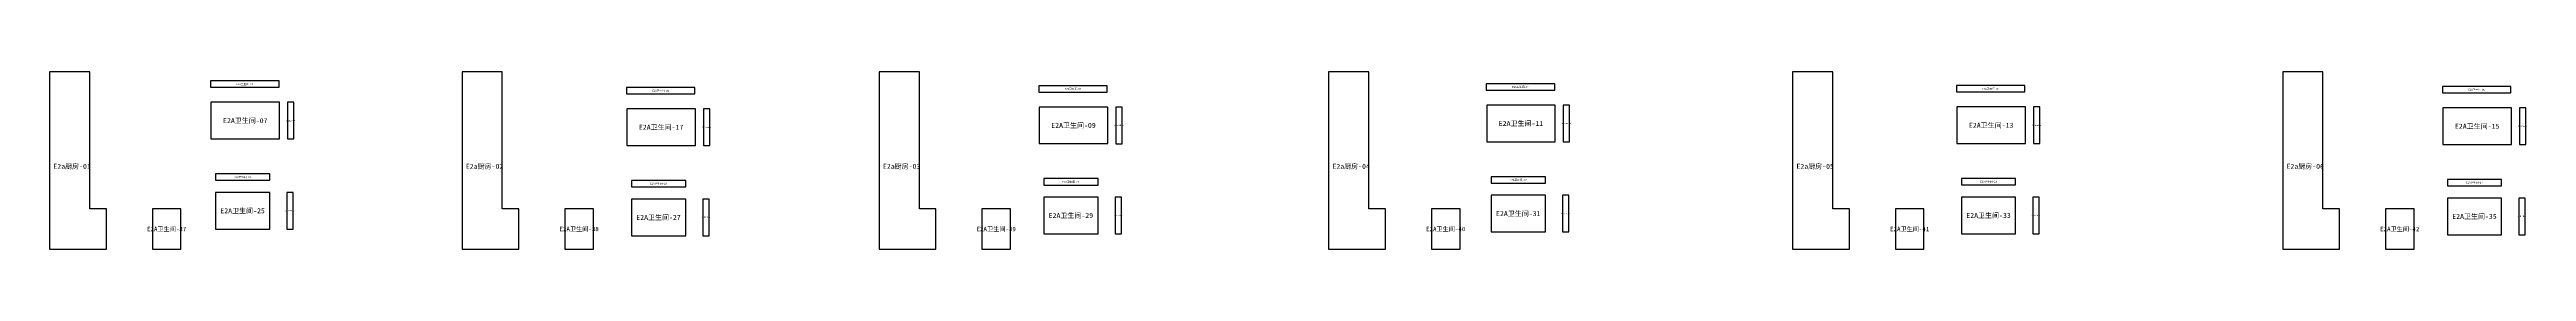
# Model space of a CAD drawing. Header units: inches. Extents: x 44145 to 132907, y -98283 to 21892.
# Drawn here: x 44400 to 84056, y -35712 to -32865 of the extents above; entities that cross this region are included whole.
import ezdxf
from ezdxf.enums import TextEntityAlignment as Align

# ---------------------------------------------------------------- set-up
doc = ezdxf.new("R2010")
doc.units = ezdxf.units.IN
doc.layers.add('NUMBERS', color=7, linetype='Continuous')
doc.layers.add('OUTER', color=7, linetype='Continuous')

msp = doc.modelspace()

# ---------------------------------------------------------------- linework, layer by layer
at = {"layer": 'OUTER'}
for points in [[(44400, -35710), (45310, -35710), (45310, -35066), (45045, -35066), (45045, -32865), (44400, -32865), (44400, -35710)], [(51004, -35710), (51914, -35710), (51914, -35066), (51649, -35066), (51649, -32865), (51004, -32865), (51004, -35710)], [(57682, -35710), (58592, -35710), (58592, -35066), (58327, -35066), (58327, -32865), (57682, -32865), (57682, -35710)], [(64878, -35710), (65788, -35710), (65788, -35066), (65523, -35066), (65523, -32865), (64878, -32865), (64878, -35710)], [(72307, -35710), (73216, -35710), (73216, -35066), (72951, -35066), (72951, -32865), (72307, -32865), (72307, -35710)], [(80153, -35710), (81063, -35710), (81063, -35066), (80798, -35066), (80798, -32865), (80153, -32865), (80153, -35710)], [(46976, -33113), (48075, -33113), (48075, -33011), (46976, -33011), (46976, -33113)], [(53635, -33219), (54733, -33219), (54733, -33117), (53635, -33117), (53635, -33219)], [(60237, -33189), (61335, -33189), (61335, -33087), (60237, -33087), (60237, -33189)], [(67401, -33158), (68499, -33158), (68499, -33057), (67401, -33057), (67401, -33158)], [(74929, -33188), (76027, -33188), (76027, -33086), (74929, -33086), (74929, -33188)], [(82710, -33203), (83808, -33203), (83808, -33101), (82710, -33101), (82710, -33203)], [(46985, -33943), (48083, -33943), (48083, -33354), (46985, -33354), (46985, -33943)], [(48210, -33943), (48312, -33943), (48312, -33354), (48210, -33354), (48210, -33943)], [(53643, -34049), (54742, -34049), (54742, -33460), (53643, -33460), (53643, -34049)], [(54869, -34049), (54970, -34049), (54970, -33460), (54869, -33460), (54869, -34049)], [(60245, -34018), (61344, -34018), (61344, -33430), (60245, -33430), (60245, -34018)], [(61471, -34019), (61573, -34019), (61573, -33430), (61471, -33430), (61471, -34019)], [(67409, -33988), (68507, -33988), (68507, -33399), (67409, -33399), (67409, -33988)], [(68635, -33988), (68736, -33988), (68736, -33399), (68635, -33399), (68635, -33988)], [(74937, -34017), (76036, -34017), (76036, -33428), (74937, -33428), (74937, -34017)], [(76163, -34018), (76264, -34018), (76264, -33429), (76163, -33429), (76163, -34018)], [(82718, -34032), (83817, -34032), (83817, -33443), (82718, -33443), (82718, -34032)], [(83944, -34033), (84045, -34033), (84045, -33444), (83944, -33444), (83944, -34033)], [(47056, -34606), (47926, -34606), (47926, -34504), (47056, -34504), (47056, -34606)], [(47056, -35390), (47926, -35390), (47926, -34802), (47056, -34802), (47056, -35390)], [(48199, -35390), (48300, -35390), (48300, -34802), (48199, -34802), (48199, -35390)], [(53715, -34712), (54585, -34712), (54585, -34610), (53715, -34610), (53715, -34712)], [(60317, -34682), (61187, -34682), (61187, -34580), (60317, -34580), (60317, -34682)], [(60317, -35466), (61187, -35466), (61187, -34877), (60317, -34877), (60317, -35466)], [(61459, -35466), (61561, -35466), (61561, -34877), (61459, -34877), (61459, -35466)], [(67480, -34651), (68350, -34651), (68350, -34549), (67480, -34549), (67480, -34651)], [(67480, -35436), (68350, -35436), (68350, -34847), (67480, -34847), (67480, -35436)], [(68623, -35436), (68725, -35436), (68725, -34847), (68623, -34847), (68623, -35436)], [(75009, -34680), (75878, -34680), (75878, -34579), (75009, -34579), (75009, -34680)], [(75009, -35465), (75878, -35465), (75878, -34876), (75009, -34876), (75009, -35465)], [(76151, -35465), (76253, -35465), (76253, -34876), (76151, -34876), (76151, -35465)], [(82790, -34695), (83659, -34695), (83659, -34594), (82790, -34594), (82790, -34695)], [(82790, -35480), (83659, -35480), (83659, -34891), (82790, -34891), (82790, -35480)], [(83932, -35480), (84034, -35480), (84034, -34891), (83932, -34891), (83932, -35480)], [(46046, -35712), (46504, -35712), (46504, -35067), (46046, -35067), (46046, -35712)], [(52651, -35712), (53108, -35712), (53108, -35067), (52651, -35067), (52651, -35712)], [(53715, -35497), (54585, -35497), (54585, -34908), (53715, -34908), (53715, -35497)], [(54857, -35497), (54959, -35497), (54959, -34908), (54857, -34908), (54857, -35497)], [(59328, -35712), (59786, -35712), (59786, -35067), (59328, -35067), (59328, -35712)], [(66525, -35712), (66982, -35712), (66982, -35067), (66525, -35067), (66525, -35712)], [(73953, -35712), (74410, -35712), (74410, -35067), (73953, -35067), (73953, -35712)], [(81799, -35712), (82257, -35712), (82257, -35067), (81799, -35067), (81799, -35712)]]:
    msp.add_lwpolyline(points, dxfattribs=at)

# ---------------------------------------------------------------- texts
at = {"layer": 'NUMBERS'}
for s, height, p in [('E2A卫生间-01', 30, (47526, -33062)), ('E2A卫生间-02', 30, (54184, -33168)), ('E2A卫生间-03', 30, (60786, -33138)), ('E2A卫生间-04', 30, (67950, -33107)), ('E2A卫生间-05', 30, (75478, -33137)), ('E2A卫生间-06', 30, (83259, -33152)), ('E2A卫生间-07', 80, (47534, -33648)), ('E2A卫生间-08', 15.7, (48261, -33649)), ('E2A卫生间-17', 80, (54192, -33754)), ('E2A卫生间-09', 80, (60794, -33724)), ('E2A卫生间-11', 80, (67958, -33693)), ('E2A卫生间-12', 15.7, (68685, -33694)), ('E2A卫生间-13', 80, (75486, -33723)), ('E2A卫生间-15', 80, (83267, -33738)), ('E2A卫生间-18', 15.7, (54920, -33755)), ('E2A卫生间-10', 15.7, (61522, -33725)), ('E2A卫生间-14', 15.7, (76214, -33723)), ('E2A卫生间-16', 15.7, (83995, -33738)), ('E2a厨房-01', 80, (44761, -34382)), ('E2a厨房-02', 80, (51365, -34382)), ('E2a厨房-03', 80, (58043, -34382)), ('E2a厨房-04', 80, (65239, -34382)), ('E2a厨房-05', 80, (72668, -34382)), ('E2a厨房-06', 80, (80514, -34382)), ('E2A卫生间-19', 30, (47491, -34555)), ('E2A卫生间-20', 30, (54150, -34661)), ('E2A卫生间-21', 30, (60752, -34631)), ('E2A卫生间-22', 30, (67915, -34600)), ('E2A卫生间-23', 30, (75444, -34629)), ('E2A卫生间-24', 30, (83224, -34645)), ('E2A卫生间-25', 80, (47491, -35096)), ('E2A卫生间-26', 15.7, (48249, -35096)), ('E2A卫生间-27', 80, (54150, -35202)), ('E2A卫生间-28', 15.7, (54908, -35202)), ('E2A卫生间-29', 80, (60752, -35172)), ('E2A卫生间-30', 15.7, (61510, -35172)), ('E2A卫生间-31', 80, (67915, -35141)), ('E2A卫生间-32', 15.7, (68674, -35141)), ('E2A卫生间-33', 80, (75444, -35171)), ('E2A卫生间-34', 15.7, (76202, -35171)), ('E2A卫生间-35', 80, (83224, -35186)), ('E2A卫生间-36', 15.7, (83983, -35186)), ('E2A卫生间-37', 70.6, (46275, -35389)), ('E2A卫生间-38', 70.6, (52879, -35389)), ('E2A卫生间-39', 70.6, (59557, -35389)), ('E2A卫生间-40', 70.6, (66753, -35389)), ('E2A卫生间-41', 70.6, (74182, -35389)), ('E2A卫生间-42', 70.6, (82028, -35389))]:
    msp.add_text(s, height=height, dxfattribs=at).set_placement(p, align=Align.MIDDLE_CENTER)

doc.saveas('drawing.dxf')
